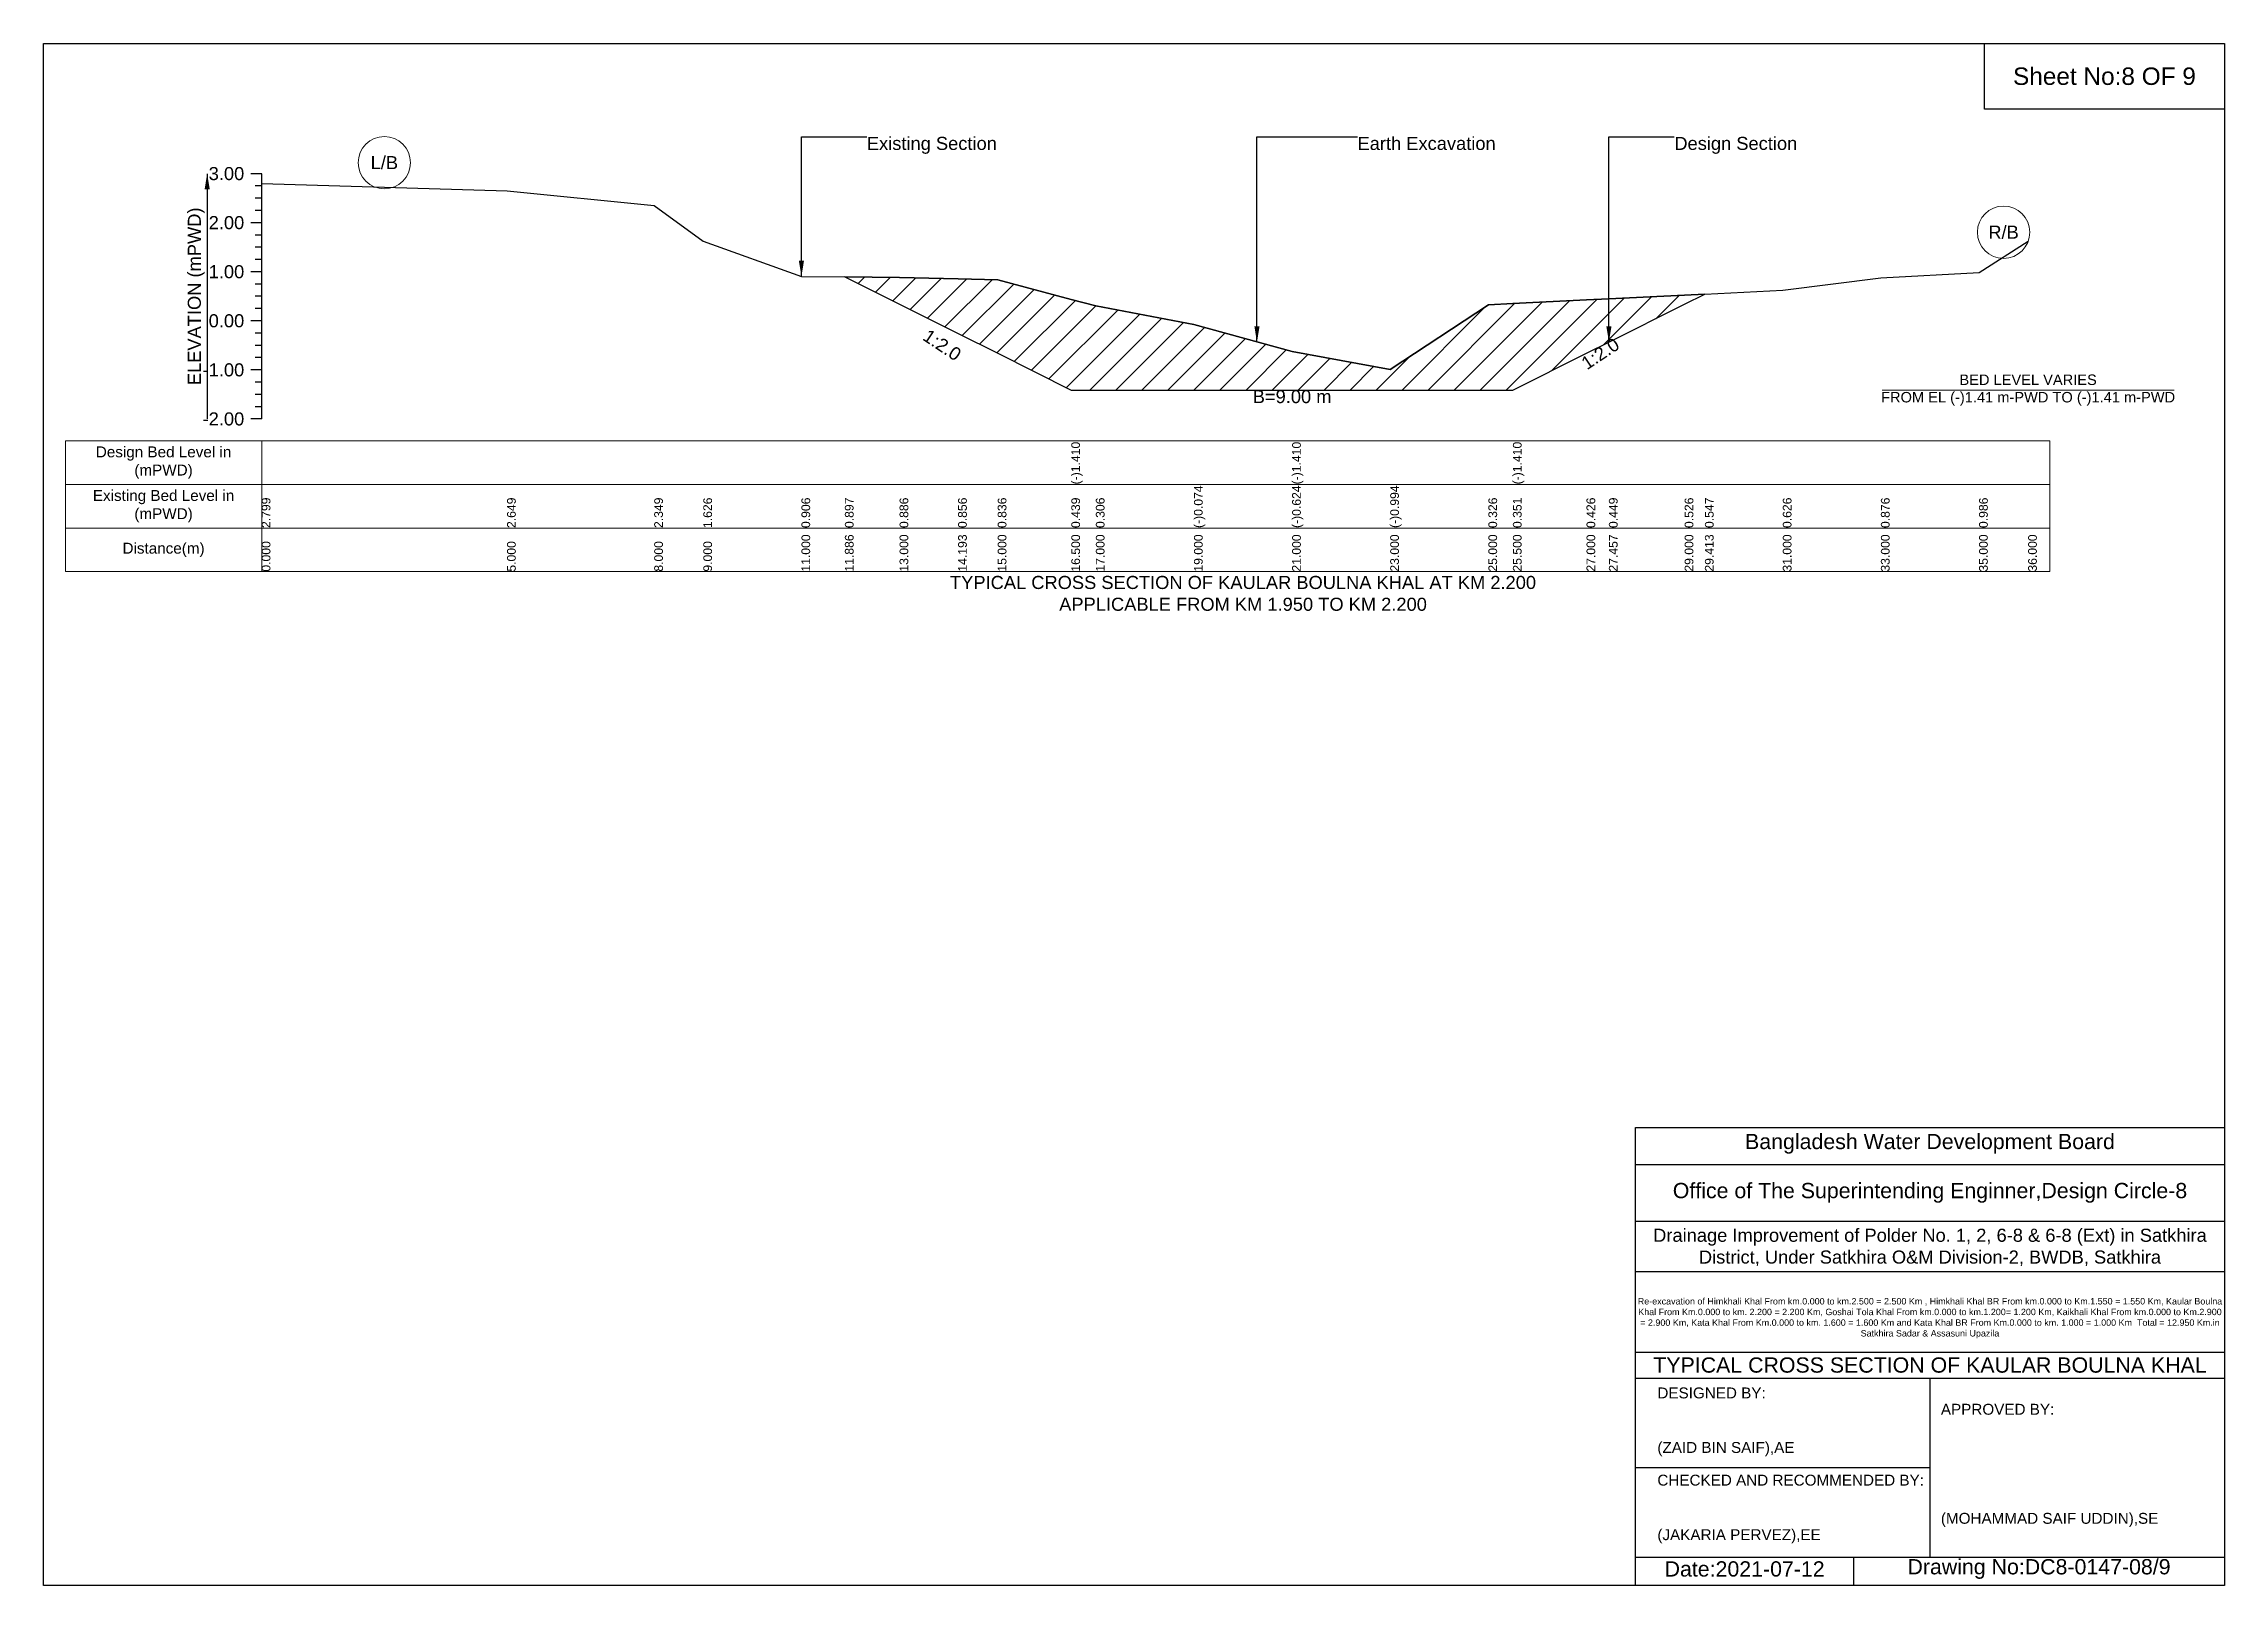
# Model space of a CAD drawing. Header units: inches. Extents: x 91000 to 628000, y -5656 to 0.
# Drawn here: x 350000 to 358000, y -5656 to 0 of the extents above; entities that cross this region are included whole.
import ezdxf

# ---------------------------------------------------------------- set-up
doc = ezdxf.new("R2010")
doc.units = ezdxf.units.IN
doc.header["$LTSCALE"] = 7
doc.header["$MEASUREMENT"] = 0
for name, color, linetype, lineweight in [('Cross section Data Border', 7, 'Continuous', 9), ('Cross Section Labels', 7, 'Continuous', 9), ('Existing_Bed_Level for Xsection', 7, 'Continuous', 25)]:
    doc.layers.add(name, color=color, linetype=linetype, lineweight=lineweight)
doc.styles.get("Standard").update_dxf_attribs({"font": 'arial.ttf'})
doc.dimstyles.get("Standard").update_dxf_attribs({"dimtxt": 0.18, "dimasz": 0.18, "dimexe": 0.18, "dimexo": 0.0625, "dimgap": 0.09, "dimtad": 0, "dimtih": 1, "dimtoh": 1, "dimdec": 4, "dimzin": 0, "dimdsep": 46, "dimtxsty": 'Standard', "dimcen": 0.09, "dimadec": 0, "dimazin": 0, "dimtfac": 1, "dimtdec": 4, "dimtofl": 0, "dimtmove": 0, "dimatfit": 3, "dimfxl": 1, "dimtolj": 1, "dimtzin": 0, "dimarcsym": 0})

msp = doc.modelspace()

# ---------------------------------------------------------------- texts
at = {"attachment_point": 5}
for s, insert, char_height in [('Sheet No:8 OF 9', (357560, -120), 64), ('Bangladesh Water Development Board', (356920, -4036), 56), ('Office of The Superintending Enginner,Design Circle-8', (356920, -4216), 56)]:
    msp.add_mtext(s, dxfattribs=dict(at, insert=insert, char_height=char_height))
for s, insert, char_height, width, attachment_point in [('Drainage Improvement of Polder No. 1, 2, 6-8 & 6-8 (Ext) in Satkhira District, Under Satkhira O&M Division-2, BWDB, Satkhira', (356920, -4416), 48, 2240, 5), ('Re-excavation of Himkhali Khal From km.0.000 to km.2.500 = 2.500 Km , Himkhali Khal BR From km.0.000 to Km.1.550 = 1.550 Km, Kaular Boulna Khal From Km.0.000 to km. 2.200 = 2.200 Km, Goshai Tola Khal From km.0.000 to km.1.200= 1.200 Km, Kaikhali Khal From km.0.000 to Km.2.900 = 2.900 Km, Kata Khal From Km.0.000 to km. 1.600 = 1.600 Km and Kata Khal BR From Km.0.000 to km. 1.000 = 1.000 Km  Total = 12.950 Km.in Satkhira Sadar & Assasuni Upazila', (356920, -4676), 23.4814, 2160, 5), ('TYPICAL CROSS SECTION OF KAULAR BOULNA KHAL', (356920, -4848), 56, 2240, 5), ('DESIGNED BY:^J^J^J(ZAID BIN SAIF),AE', (355920, -5056), 40, 1120, 4), ('APPROVED BY:^J^J^J^J^J^J(MOHAMMAD SAIF UDDIN),SE', (356960, -5216), 40, 1120, 4), ('CHECKED AND RECOMMENDED BY:^J^J^J(JAKARIA PERVEZ),EE', (355920, -5376), 40, 1120, 4), ('Date:2021-07-12', (356240, -5596), 56, 1120, 5), ('Drawing No:DC8-0147-08/9', (357320, -5596), 56, 1760, 5)]:
    msp.add_mtext(s, dxfattribs=dict(insert=insert, char_height=char_height, width=width, attachment_point=attachment_point))
at = {"layer": 'Cross section Data Border', "char_height": 40, "width": 640, "attachment_point": 5}
for s, insert in [('Design Bed Level in (mPWD)', (350440, -1537.1)), ('Existing Bed Level in (mPWD)', (350440, -1697.1)), ('Distance(m)', (350440, -1857.1))]:
    msp.add_mtext(s, dxfattribs=dict(at, insert=insert))
at = {"layer": 'Cross Section Labels'}
for s, insert, char_height, attachment_point in [('Existing Section', (353020, -342.1), 48, 1), ('Earth Excavation', (354820, -342.1), 48, 1), ('Design Section', (355982.2, -342.1), 48, 1), ('L/B', (351250, -436.8), 48, 5), ('R/B', (357190, -692), 48, 5), ('B=9.00 m', (354580, -1270.9), 48, 2), ('BED LEVEL VARIES ^JFROM EL (-)1.41 m-PWD TO (-)1.41 m-PWD', (357280, -1270.9), 38.4, 5), ('TYPICAL CROSS SECTION OF KAULAR BOULNA KHAL AT KM 2.200^JAPPLICABLE FROM KM 1.950 TO KM 2.200', (354400, -2017.1), 48, 5)]:
    msp.add_mtext(s, dxfattribs=dict(at, insert=insert, char_height=char_height, attachment_point=attachment_point))
at = {"layer": 'Cross Section Labels', "char_height": 48, "attachment_point": 2}
for insert, rotation in [((353309.7, -1085.7), 326.30993), ((355697.2, -1117.3), 33.69007)]:
    msp.add_mtext('1:2.0', dxfattribs=dict(at, insert=insert, rotation=rotation))
at = {"layer": 'Existing_Bed_Level for Xsection', "char_height": 48, "attachment_point": 6}
for s, insert in [('3.00', (350736, -477.1)), ('2.00', (350736, -657.1)), ('1.00', (350736, -837.1)), ('0.00', (350736, -1017.1)), ('-1.00', (350736, -1197.1)), ('-2.00', (350736, -1377.1))]:
    msp.add_mtext(s, dxfattribs=dict(at, insert=insert))
at = {"layer": 'Existing_Bed_Level for Xsection', "rotation": 90}
for s, insert, char_height, attachment_point in [('ELEVATION (mPWD)', (350560, -927.1), 48, 5), ('(-)1.410', (353770, -1617.1), 32, 1), ('(-)1.410', (354580, -1617.1), 32, 1), ('(-)1.410', (355390, -1617.1), 32, 1), ('2.799', (350800, -1777.1), 32, 1), ('2.649', (351700, -1777.1), 32, 1), ('2.349', (352240, -1777.1), 32, 1), ('1.626', (352420, -1777.1), 32, 1), ('1.626', (352420, -1777.1), 32, 1), ('0.906', (352780, -1777.1), 32, 1), ('0.897', (352939.4, -1777.1), 32, 1), ('0.886', (353140, -1777.1), 32, 1), ('0.856', (353354.7, -1777.1), 32, 1), ('0.836', (353500, -1777.1), 32, 1), ('0.439', (353770, -1777.1), 32, 1), ('0.439', (353770, -1777.1), 32, 1), ('0.439', (353770, -1777.1), 32, 1), ('0.306', (353860, -1777.1), 32, 1), ('(-)0.074', (354220, -1777.1), 32, 1), ('(-)0.624', (354580, -1777.1), 32, 1), ('(-)0.624', (354580, -1777.1), 32, 1), ('(-)0.624', (354580, -1777.1), 32, 1), ('(-)0.994', (354940, -1777.1), 32, 1), ('0.326', (355300, -1777.1), 32, 1), ('0.351', (355390, -1777.1), 32, 1), ('0.351', (355390, -1777.1), 32, 1), ('0.351', (355390, -1777.1), 32, 1), ('0.426', (355660, -1777.1), 32, 1), ('0.449', (355742.2, -1777.1), 32, 1), ('0.526', (356020, -1777.1), 32, 1), ('0.547', (356094.4, -1777.1), 32, 1), ('0.626', (356380, -1777.1), 32, 1), ('0.876', (356740, -1777.1), 32, 1), ('0.986', (357100, -1777.1), 32, 1), ('0.000', (350800, -1937.1), 32, 1), ('5.000', (351700, -1937.1), 32, 1), ('8.000', (352240, -1937.1), 32, 1), ('9.000', (352420, -1937.1), 32, 1), ('11.000', (352780, -1937.1), 32, 1), ('11.886', (352939.4, -1937.1), 32, 1), ('13.000', (353140, -1937.1), 32, 1), ('14.193', (353354.7, -1937.1), 32, 1), ('15.000', (353500, -1937.1), 32, 1), ('16.500', (353770, -1937.1), 32, 1), ('16.500', (353770, -1937.1), 32, 1), ('16.500', (353770, -1937.1), 32, 1), ('17.000', (353860, -1937.1), 32, 1), ('19.000', (354220, -1937.1), 32, 1), ('21.000', (354580, -1937.1), 32, 1), ('21.000', (354580, -1937.1), 32, 1), ('21.000', (354580, -1937.1), 32, 1), ('23.000', (354940, -1937.1), 32, 1), ('25.000', (355300, -1937.1), 32, 1), ('25.500', (355390, -1937.1), 32, 1), ('25.500', (355390, -1937.1), 32, 1), ('25.500', (355390, -1937.1), 32, 1), ('27.000', (355660, -1937.1), 32, 1), ('27.457', (355742.2, -1937.1), 32, 1), ('29.000', (356020, -1937.1), 32, 1), ('29.413', (356094.4, -1937.1), 32, 1), ('31.000', (356380, -1937.1), 32, 1), ('33.000', (356740, -1937.1), 32, 1), ('35.000', (357100, -1937.1), 32, 1), ('36.000', (357280, -1937.1), 32, 1)]:
    msp.add_mtext(s, dxfattribs=dict(at, insert=insert, char_height=char_height, attachment_point=attachment_point))

# ---------------------------------------------------------------- hatches: boundary and pattern name
at = {"layer": 'Existing_Bed_Level for Xsection'}
h = msp.add_hatch(dxfattribs=at)
h.set_pattern_fill('ANSI31', color=256, scale=540, style=0)
h.paths.add_polyline_path([(352939.4, -855.6), (353140, -955.9), (353354.7, -1063.2), (353500, -1135.9), (353770, -1270.9), (353860, -1270.9), (354220, -1270.9), (354580, -1270.9), (354940, -1270.9), (355300, -1270.9), (355390, -1270.9), (355660, -1135.9), (355742.2, -1094.8), (356020, -955.9), (356094.4, -918.7), (356020, -922.4), (355742.2, -936.3), (355660, -940.4), (355390, -953.9), (355300, -958.4), (354940, -1196), (354580, -1129.4), (354220, -1030.4), (353860, -962), (353770, -938.2), (353500, -866.6), (353354.7, -863), (353140, -857.6)])

# ---------------------------------------------------------------- linework, layer by layer
for points in [[(350000, 0), (358000, 0), (358000, -5656), (350000, -5656)], [(357120, 0), (358000, 0), (358000, -240), (357120, -240)]]:
    msp.add_lwpolyline(points, close=True)
for points in [[(355840, -5656), (355840, -3976), (358000, -3976)], [(355840, -4112), (358000, -4112)], [(355840, -4320), (358000, -4320)], [(355840, -4504), (358000, -4504)], [(355840, -4800), (358000, -4800)], [(355840, -4896), (358000, -4896)], [(356920, -4896), (356920, -5552)], [(355840, -5224), (356920, -5224)], [(355840, -5552), (358000, -5552)], [(356640, -5552), (356640, -5656)]]:
    msp.add_lwpolyline(points)
at = {"layer": 'Cross section Data Border'}
msp.add_lwpolyline([(350080, -1457.1), (357360, -1457.1), (357360, -1937.1), (350080, -1937.1)], close=True, dxfattribs=at)
for points in [[(350800, -1457.1), (350800, -1937.1)], [(350080, -1617.1), (357360, -1617.1)], [(350080, -1777.1), (357360, -1777.1)]]:
    msp.add_lwpolyline(points, dxfattribs=at)
at = {"layer": 'Cross Section Labels'}
msp.add_lwpolyline([(356744.2, -1270.9), (357815.8, -1270.9)], dxfattribs=at)
for centre in [(351250, -436.8), (357190, -692)]:
    msp.add_circle(centre, 96, dxfattribs=at)
at = {"layer": 'Existing_Bed_Level for Xsection'}
for points in [[(350800, -477.1), (350760, -477.1)], [(350800, -1377.1), (350800, -1197.1), (350800, -1017.1), (350800, -837.1), (350800, -657.1), (350800, -477.1)], [(350800, -522.1), (350776, -522.1)], [(350800, -513.3), (351700, -540.3), (352240, -594.3), (352420, -724.4), (352780, -854), (352939.4, -855.6), (353140, -857.6), (353354.7, -863), (353500, -866.6), (353770, -938.2), (353770, -938.2), (353860, -962), (354220, -1030.4), (354580, -1129.4), (354580, -1129.4), (354940, -1196), (355300, -958.4), (355390, -953.9), (355390, -953.9), (355660, -940.4), (355742.2, -936.3), (356020, -922.4), (356094.4, -918.7), (356380, -904.4), (356740, -859.4), (357100, -839.6), (357280, -724.4)], [(350800, -567.1), (350776, -567.1)], [(350800, -612.1), (350776, -612.1)], [(350800, -657.1), (350760, -657.1)], [(350800, -702.1), (350776, -702.1)], [(350800, -747.1), (350776, -747.1)], [(350800, -792.1), (350776, -792.1)], [(350800, -837.1), (350760, -837.1)], [(350800, -882.1), (350776, -882.1)], [(350800, -927.1), (350776, -927.1)], [(350800, -1017.1), (350760, -1017.1)], [(350800, -972.1), (350776, -972.1)], [(350800, -1062.1), (350776, -1062.1)], [(350800, -1107.1), (350776, -1107.1)], [(350800, -1197.1), (350760, -1197.1)], [(350800, -1152.1), (350776, -1152.1)], [(350800, -1242.1), (350776, -1242.1)], [(350800, -1287.1), (350776, -1287.1)], [(350800, -1332.1), (350776, -1332.1)], [(350800, -1377.1), (350760, -1377.1)]]:
    msp.add_lwpolyline(points, dxfattribs=at)
msp.add_lwpolyline([(352939.4, -855.6), (353140, -955.9), (353354.7, -1063.2), (353500, -1135.9), (353770, -1270.9), (353770, -1270.9), (353860, -1270.9), (354220, -1270.9), (354580, -1270.9), (354580, -1270.9), (354940, -1270.9), (355300, -1270.9), (355390, -1270.9), (355390, -1270.9), (355660, -1135.9), (355742.2, -1094.8), (356020, -955.9), (356094.4, -918.7), (356094.4, -918.7), (356094.4, -918.7), (356020, -922.4), (355742.2, -936.3), (355660, -940.4), (355390, -953.9), (355390, -953.9), (355300, -958.4), (354940, -1196), (354580, -1129.4), (354580, -1129.4), (354220, -1030.4), (353860, -962), (353770, -938.2), (353770, -938.2), (353500, -866.6), (353354.7, -863), (353140, -857.6)], close=True, dxfattribs=at)

msp.set_redraw_order([(e.dxf.handle, doc.entitydb.next_handle()) for e in msp.query("TEXT MTEXT ATTDEF DIMENSION ARC_DIMENSION")])  # texts and dimensions are drawn at this point

# ---------------------------------------------------------------- leaders
at = {"layer": 'Cross Section Labels', "annotation_type": 0, "has_hookline": 1, "hookline_direction": 0}
for points, text_width in [([(352780, -854), (352780, -342.1), (353019.9, -342.1)], 467.2), ([(354451.1, -1095), (354451.1, -342.1), (354819.9, -342.1)], 497), ([(355742.2, -1094.8), (355742.2, -342.1), (355982.1, -342.1)], 441.2)]:
    msp.add_leader(points, dimstyle='Standard', override={"dimasz": 57.6}, dxfattribs=dict(at, text_width=text_width))
at = {"layer": 'Existing_Bed_Level for Xsection'}
msp.add_leader([(350600, -477.1), (350600, -1377.1)], dimstyle='Standard', override={"dimasz": 57.6}, dxfattribs=at)

doc.saveas('drawing.dxf')
